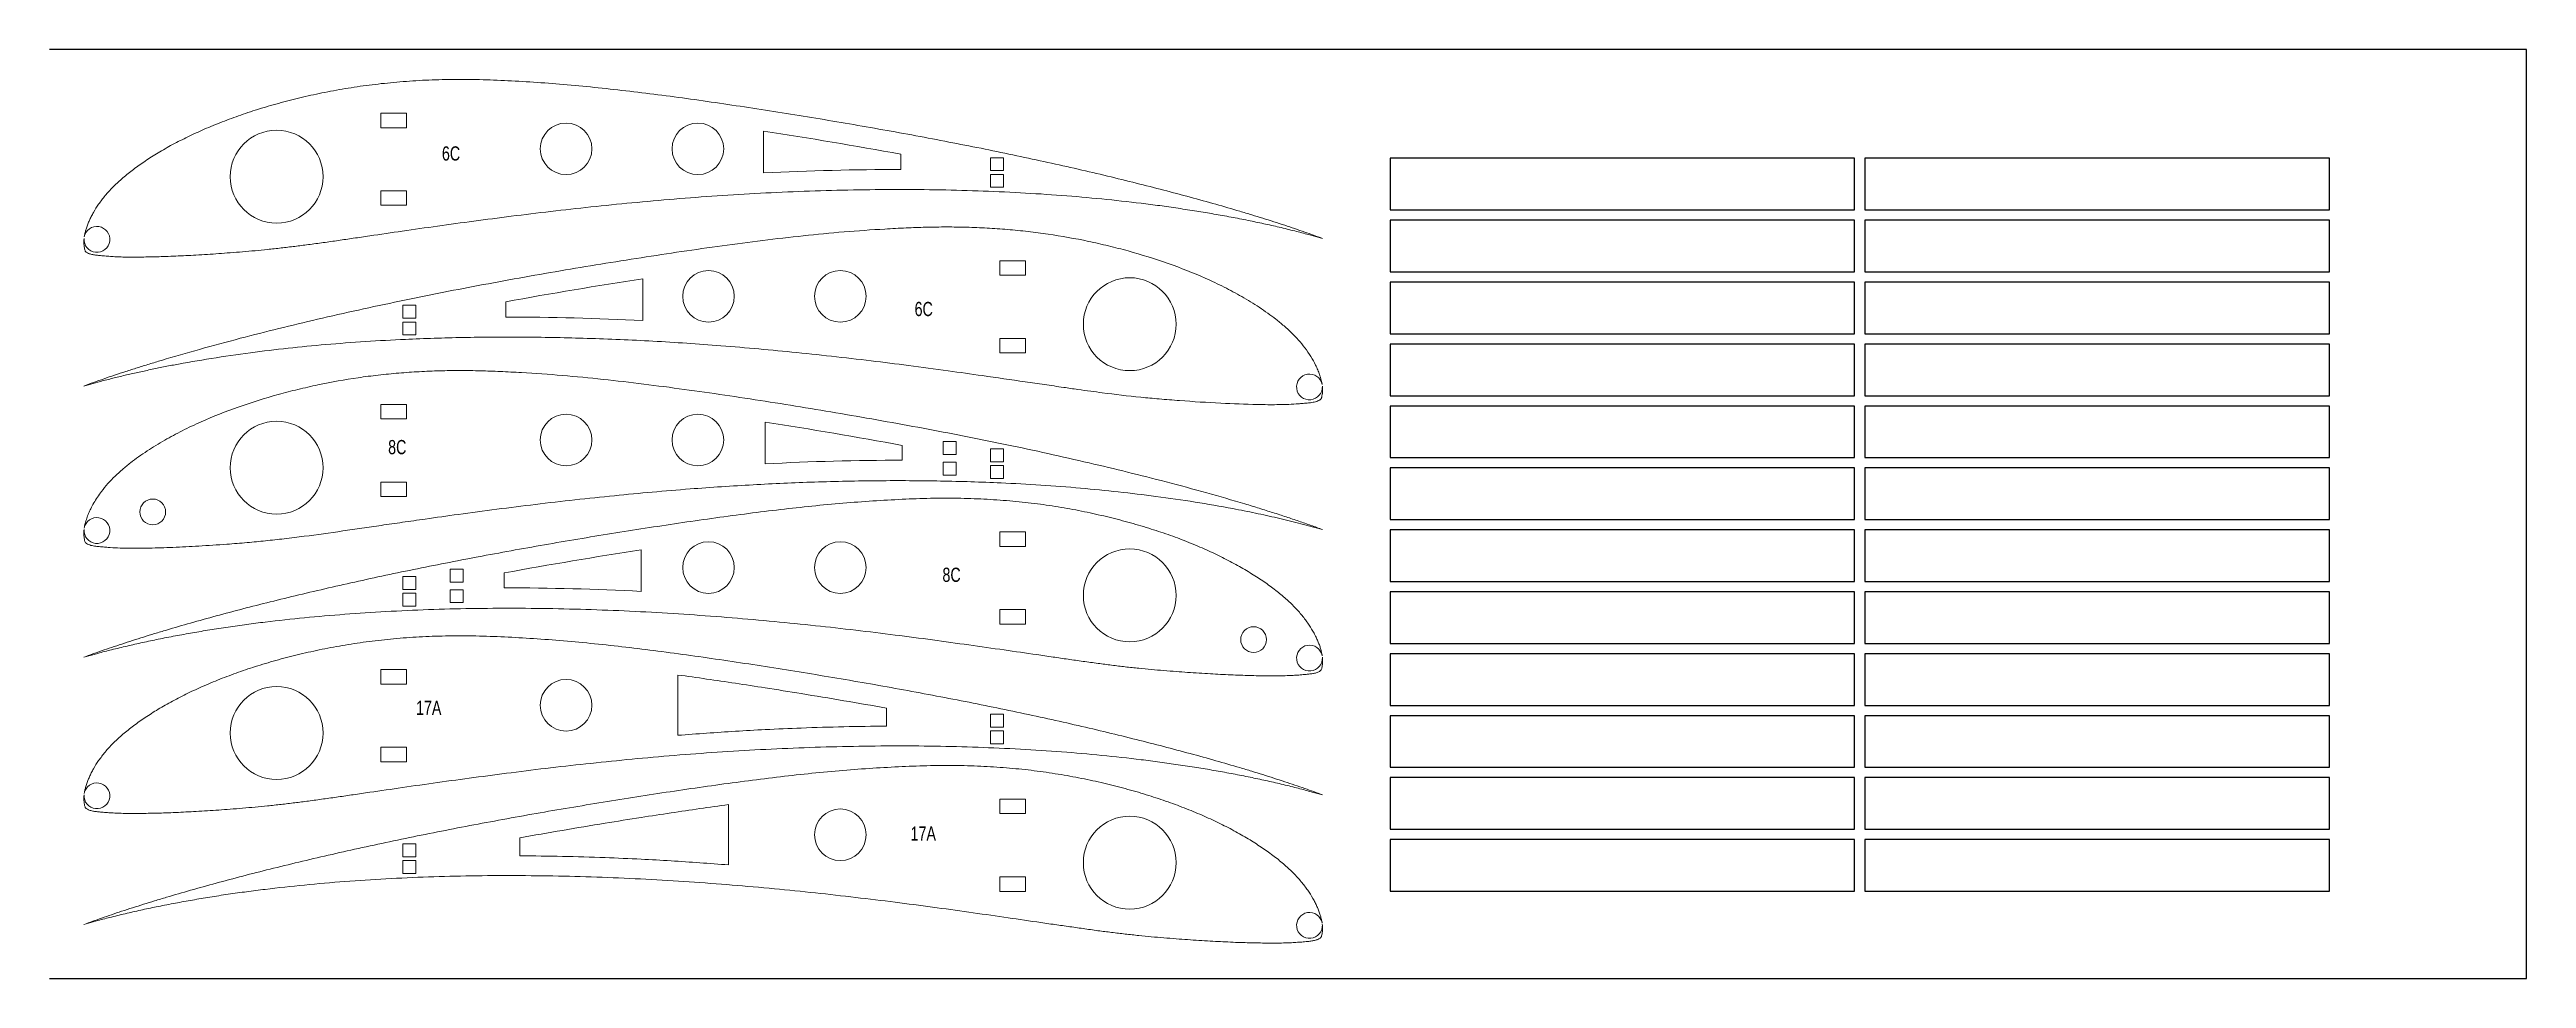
# Model space of a CAD drawing. Header units: inches. Extents: x 0 to 72, y -2.1 to 20.1.
# Drawn here: x 48 to 72, y 0 to 9 of the extents above; entities that cross this region are included whole.
import ezdxf

# ---------------------------------------------------------------- set-up
doc = ezdxf.new("R2010")
doc.units = ezdxf.units.IN
doc.header["$MEASUREMENT"] = 0
doc.styles.add('SLDTEXTSTYLE0', font='TXT', dxfattribs={"width": 0.75})

msp = doc.modelspace()

# ---------------------------------------------------------------- texts
at = {"color": 3, "linetype": 'Continuous', "lineweight": 0, "char_height": 0.1378, "attachment_point": 1, "style": 'SLDTEXTSTYLE0'}
for s, insert in [('6C', (51.802, 8.062)), ('6C', (56.382, 6.555)), ('8C', (51.281, 5.217)), ('8C', (56.652, 3.98)), ('17A', (51.551, 2.691)), ('17A', (56.343, 1.473))]:
    msp.add_mtext(s, dxfattribs=dict(at, insert=insert))

# ---------------------------------------------------------------- linework, layer by layer
for p, q in [((72, 9), (48, 9)), ((72, 0), (72, 9)), ((48, 0), (72, 0))]:
    msp.add_line(p, q)
at = {"color": 1, "linetype": 'Continuous', "lineweight": 15}
for p, q in [((51.209, 8.243), (51.209, 8.383)), ((51.209, 8.383), (51.459, 8.383)), ((51.459, 8.243), (51.209, 8.243)), ((51.459, 8.383), (51.459, 8.243)), ((54.919, 8.21), (54.919, 7.804)), ((56.247, 7.838), (56.247, 7.986)), ((57.119, 7.952), (57.244, 7.952)), ((57.119, 7.827), (57.119, 7.952)), ((57.244, 7.952), (57.244, 7.827)), ((57.244, 7.827), (57.119, 7.827)), ((57.119, 7.79), (57.244, 7.79)), ((57.119, 7.665), (57.119, 7.79)), ((57.244, 7.79), (57.244, 7.665)), ((51.209, 7.491), (51.209, 7.631)), ((51.209, 7.631), (51.459, 7.631)), ((51.459, 7.491), (51.209, 7.491)), ((51.459, 7.631), (51.459, 7.491)), ((57.244, 7.665), (57.119, 7.665)), ((60.335, 7.17), (60.2, 7.207)), ((53.748, 6.374), (53.748, 6.78)), ((57.458, 6.953), (57.208, 6.953)), ((57.208, 6.953), (57.208, 6.813)), ((57.208, 6.813), (57.458, 6.813)), ((57.458, 6.813), (57.458, 6.953)), ((51.549, 6.522), (51.424, 6.522)), ((51.424, 6.522), (51.424, 6.397)), ((51.549, 6.397), (51.549, 6.522)), ((52.42, 6.556), (52.42, 6.408)), ((51.424, 6.397), (51.549, 6.397)), ((51.549, 6.36), (51.424, 6.36)), ((51.424, 6.36), (51.424, 6.235)), ((51.549, 6.235), (51.549, 6.36)), ((51.424, 6.235), (51.549, 6.235)), ((57.458, 6.201), (57.208, 6.201)), ((57.208, 6.201), (57.208, 6.061)), ((57.208, 6.061), (57.458, 6.061)), ((57.458, 6.061), (57.458, 6.201)), ((48.332, 5.74), (48.467, 5.777)), ((51.459, 5.562), (51.209, 5.562)), ((51.209, 5.562), (51.209, 5.422)), ((51.459, 5.422), (51.459, 5.562)), ((51.209, 5.422), (51.459, 5.422)), ((54.934, 5.39), (54.934, 4.986)), ((56.262, 5.021), (56.262, 5.165)), ((56.784, 5.202), (56.659, 5.202)), ((56.659, 5.202), (56.659, 5.077)), ((56.659, 5.077), (56.784, 5.077)), ((56.784, 5.077), (56.784, 5.202)), ((57.119, 5.131), (57.244, 5.131)), ((57.119, 5.006), (57.119, 5.131)), ((57.244, 5.131), (57.244, 5.006)), ((51.459, 4.81), (51.209, 4.81)), ((51.209, 4.81), (51.209, 4.67)), ((51.459, 4.67), (51.459, 4.81)), ((56.784, 5.002), (56.659, 5.002)), ((56.659, 5.002), (56.659, 4.877)), ((56.659, 4.877), (56.784, 4.877)), ((56.784, 4.877), (56.784, 5.002)), ((57.244, 5.006), (57.119, 5.006)), ((57.119, 4.969), (57.244, 4.969)), ((57.119, 4.844), (57.119, 4.969)), ((57.244, 4.844), (57.119, 4.844)), ((57.244, 4.969), (57.244, 4.844)), ((51.209, 4.67), (51.459, 4.67)), ((57.208, 4.326), (57.458, 4.326)), ((57.208, 4.186), (57.208, 4.326)), ((57.458, 4.326), (57.458, 4.186)), ((60.2, 4.386), (60.335, 4.349)), ((53.733, 4.153), (53.733, 3.75)), ((57.458, 4.186), (57.208, 4.186)), ((51.549, 3.894), (51.424, 3.894)), ((51.424, 3.894), (51.424, 3.769)), ((51.549, 3.769), (51.549, 3.894)), ((51.883, 3.966), (52.008, 3.966)), ((51.883, 3.841), (51.883, 3.966)), ((52.008, 3.841), (51.883, 3.841)), ((52.008, 3.966), (52.008, 3.841)), ((52.405, 3.784), (52.405, 3.929)), ((51.424, 3.769), (51.549, 3.769)), ((51.549, 3.732), (51.424, 3.732)), ((51.424, 3.732), (51.424, 3.607)), ((51.424, 3.607), (51.549, 3.607)), ((51.549, 3.607), (51.549, 3.732)), ((51.883, 3.766), (52.008, 3.766)), ((51.883, 3.641), (51.883, 3.766)), ((52.008, 3.641), (51.883, 3.641)), ((52.008, 3.766), (52.008, 3.641)), ((57.208, 3.574), (57.458, 3.574)), ((57.208, 3.434), (57.208, 3.574)), ((57.458, 3.434), (57.208, 3.434)), ((57.458, 3.574), (57.458, 3.434)), ((48.467, 3.15), (48.332, 3.112)), ((51.21, 2.992), (51.46, 2.992)), ((51.21, 2.852), (51.21, 2.992)), ((51.46, 2.992), (51.46, 2.852)), ((54.088, 2.94), (54.088, 2.356)), ((51.46, 2.852), (51.21, 2.852)), ((56.11, 2.444), (56.11, 2.619)), ((57.119, 2.561), (57.244, 2.561)), ((57.119, 2.436), (57.119, 2.561)), ((57.244, 2.436), (57.119, 2.436)), ((57.244, 2.561), (57.244, 2.436)), ((51.21, 2.24), (51.46, 2.24)), ((51.21, 2.1), (51.21, 2.24)), ((51.46, 2.24), (51.46, 2.1)), ((57.119, 2.399), (57.244, 2.399)), ((57.119, 2.274), (57.119, 2.399)), ((57.244, 2.274), (57.119, 2.274)), ((57.244, 2.399), (57.244, 2.274)), ((51.46, 2.1), (51.21, 2.1)), ((54.579, 1.684), (54.579, 1.1)), ((57.207, 1.737), (57.207, 1.597)), ((57.457, 1.737), (57.207, 1.737)), ((57.457, 1.597), (57.457, 1.737)), ((60.335, 1.779), (60.2, 1.816)), ((57.207, 1.597), (57.457, 1.597)), ((51.548, 1.305), (51.423, 1.305)), ((51.423, 1.305), (51.423, 1.18)), ((51.548, 1.18), (51.548, 1.305)), ((52.557, 1.188), (52.557, 1.363)), ((51.423, 1.18), (51.548, 1.18)), ((51.548, 1.143), (51.423, 1.143)), ((51.423, 1.143), (51.423, 1.018)), ((51.423, 1.018), (51.548, 1.018)), ((51.548, 1.018), (51.548, 1.143)), ((57.207, 0.984), (57.207, 0.844)), ((57.457, 0.984), (57.207, 0.984)), ((57.457, 0.844), (57.457, 0.984)), ((57.207, 0.844), (57.457, 0.844)), ((48.332, 0.523), (48.467, 0.561))]:
    msp.add_line(p, q, dxfattribs=at)
at = {"color": 1}
for points in [[(60.99, 7.446), (65.49, 7.446), (65.49, 7.946), (60.99, 7.946)], [(65.59, 7.446), (70.09, 7.446), (70.09, 7.946), (65.59, 7.946)], [(60.99, 6.846), (65.49, 6.846), (65.49, 7.346), (60.99, 7.346)], [(65.59, 6.846), (70.09, 6.846), (70.09, 7.346), (65.59, 7.346)], [(60.99, 6.246), (65.49, 6.246), (65.49, 6.746), (60.99, 6.746)], [(65.59, 6.246), (70.09, 6.246), (70.09, 6.746), (65.59, 6.746)], [(60.99, 5.646), (65.49, 5.646), (65.49, 6.146), (60.99, 6.146)], [(65.59, 5.646), (70.09, 5.646), (70.09, 6.146), (65.59, 6.146)], [(60.99, 5.046), (65.49, 5.046), (65.49, 5.546), (60.99, 5.546)], [(65.59, 5.046), (70.09, 5.046), (70.09, 5.546), (65.59, 5.546)], [(60.99, 4.446), (65.49, 4.446), (65.49, 4.946), (60.99, 4.946)], [(65.59, 4.446), (70.09, 4.446), (70.09, 4.946), (65.59, 4.946)], [(60.99, 3.846), (65.49, 3.846), (65.49, 4.346), (60.99, 4.346)], [(65.59, 3.846), (70.09, 3.846), (70.09, 4.346), (65.59, 4.346)], [(60.99, 3.246), (65.49, 3.246), (65.49, 3.746), (60.99, 3.746)], [(65.59, 3.246), (70.09, 3.246), (70.09, 3.746), (65.59, 3.746)], [(60.99, 2.646), (65.49, 2.646), (65.49, 3.146), (60.99, 3.146)], [(65.59, 2.646), (70.09, 2.646), (70.09, 3.146), (65.59, 3.146)], [(60.99, 2.046), (65.49, 2.046), (65.49, 2.546), (60.99, 2.546)], [(65.59, 2.046), (70.09, 2.046), (70.09, 2.546), (65.59, 2.546)], [(60.99, 1.446), (65.49, 1.446), (65.49, 1.946), (60.99, 1.946)], [(65.59, 1.446), (70.09, 1.446), (70.09, 1.946), (65.59, 1.946)], [(60.99, 0.846), (65.49, 0.846), (65.49, 1.346), (60.99, 1.346)], [(65.59, 0.846), (70.09, 0.846), (70.09, 1.346), (65.59, 1.346)]]:
    msp.add_lwpolyline(points, close=True, dxfattribs=at)
at = {"color": 1, "linetype": 'Continuous', "lineweight": 15}
for centre, radius in [((50.2, 7.768), 0.45), ((53.005, 8.038), 0.25), ((54.282, 8.038), 0.25), ((54.385, 6.609), 0.25), ((55.662, 6.609), 0.25), ((58.467, 6.339), 0.45), ((50.2, 4.948), 0.45), ((53.005, 5.217), 0.25), ((54.282, 5.217), 0.25), ((49, 4.52), 0.125), ((54.385, 3.981), 0.25), ((55.662, 3.981), 0.25), ((58.467, 3.711), 0.45), ((59.667, 3.283), 0.125), ((53.005, 2.647), 0.25), ((50.2, 2.378), 0.45), ((55.662, 1.392), 0.25), ((58.467, 1.122), 0.45)]:
    msp.add_circle(centre, radius, dxfattribs=at)
for centre, start, end in [((48.459, 7.161), 176.0219, 169.264), ((60.208, 5.731), 10.736, 3.9781), ((48.459, 4.34), 176.0219, 169.264), ((60.208, 3.104), 10.736, 3.9781), ((48.459, 1.77), 176.0219, 169.264), ((60.208, 0.514), 10.736, 3.9781)]:
    msp.add_arc(centre, 0.125, start, end, dxfattribs=at)
for points, knots in [([(48.336, 7.184), (48.337, 7.191), (48.34, 7.208), (48.347, 7.236), (48.358, 7.271), (48.371, 7.308), (48.386, 7.345), (48.405, 7.383), (48.433, 7.436), (48.477, 7.505), (48.539, 7.587), (48.613, 7.668), (48.7, 7.75), (48.801, 7.831), (48.914, 7.912), (49.038, 7.992), (49.175, 8.071), (49.323, 8.147), (49.482, 8.221), (49.651, 8.292), (49.831, 8.359), (50.02, 8.422), (50.219, 8.48), (50.426, 8.534), (50.642, 8.581), (50.866, 8.623), (51.097, 8.657), (51.337, 8.683), (51.583, 8.702), (51.838, 8.711), (52.102, 8.711), (52.374, 8.702), (52.656, 8.687), (52.946, 8.666), (53.243, 8.638), (53.547, 8.605), (53.858, 8.568), (54.173, 8.526), (54.493, 8.48), (54.815, 8.432), (55.14, 8.381), (55.466, 8.328), (55.791, 8.273), (56.114, 8.216), (56.435, 8.158), (56.751, 8.097), (57.063, 8.036), (57.37, 7.972), (57.67, 7.907), (57.964, 7.842), (58.249, 7.775), (58.526, 7.707), (58.793, 7.639), (59.05, 7.571), (59.296, 7.503), (59.495, 7.445), (59.646, 7.399), (59.756, 7.366), (59.862, 7.332), (59.966, 7.298), (60.066, 7.265), (60.188, 7.223), (60.277, 7.191), (60.335, 7.17)], [0, 0, 0, 0, 0.0007404, 0.0021039, 0.0035004, 0.0051408, 0.006774, 0.0084046, 0.0102652, 0.0140057, 0.018195, 0.0226148, 0.0272914, 0.0325614, 0.0381443, 0.0440172, 0.050437, 0.0571258, 0.06408, 0.0715389, 0.0792372, 0.087177, 0.0955782, 0.1041916, 0.1130159, 0.1222199, 0.1316116, 0.1411979, 0.1511899, 0.1614192, 0.1718938, 0.1829524, 0.1942972, 0.2059045, 0.2179777, 0.2302677, 0.2427684, 0.2556156, 0.2685954, 0.2817006, 0.2949429, 0.3082, 0.3214639, 0.3346425, 0.3477378, 0.3607454, 0.3734941, 0.3860782, 0.3984952, 0.4105066, 0.4222819, 0.4338175, 0.444807, 0.4554924, 0.4658702, 0.4755783, 0.4804321, 0.4849241, 0.489414, 0.4939044, 0.4980101, 0.502113, 0.5094793, 0.5094793, 0.5094793, 0.5094793]), ([(60.2, 7.207), (60.155, 7.219), (60.061, 7.244), (59.915, 7.279), (59.765, 7.313), (59.609, 7.346), (59.448, 7.377), (59.282, 7.407), (59.111, 7.435), (58.936, 7.462), (58.757, 7.488), (58.511, 7.519), (58.194, 7.554), (57.804, 7.588), (57.404, 7.614), (56.995, 7.632), (56.579, 7.643), (56.159, 7.645), (55.736, 7.64), (55.312, 7.628), (54.889, 7.609), (54.47, 7.584), (54.055, 7.552), (53.647, 7.516), (53.248, 7.476), (52.858, 7.432), (52.48, 7.386), (52.115, 7.338), (51.763, 7.29), (51.426, 7.242), (51.155, 7.202), (50.948, 7.172), (50.798, 7.15), (50.653, 7.129), (50.512, 7.11), (50.376, 7.093), (50.244, 7.077), (50.116, 7.063), (49.992, 7.051), (49.871, 7.04), (49.753, 7.031), (49.64, 7.023), (49.53, 7.015), (49.423, 7.009), (49.321, 7.003), (49.223, 6.999), (49.13, 6.995), (49.04, 6.992), (48.956, 6.991), (48.875, 6.989), (48.8, 6.989), (48.729, 6.989), (48.664, 6.991), (48.604, 6.995), (48.548, 6.999), (48.498, 7.003), (48.455, 7.007), (48.419, 7.012), (48.39, 7.02), (48.369, 7.028), (48.357, 7.036), (48.348, 7.043), (48.343, 7.054), (48.339, 7.069), (48.335, 7.09), (48.332, 7.124), (48.333, 7.152), (48.334, 7.17)], [0.510071, 0.510071, 0.510071, 0.510071, 0.5156373, 0.5218485, 0.5280568, 0.5342661, 0.541045, 0.5478208, 0.5545977, 0.5618734, 0.5691464, 0.5764208, 0.5918014, 0.6075173, 0.6235654, 0.640116, 0.6568355, 0.6737172, 0.6907639, 0.7078087, 0.7248475, 0.7417155, 0.7584236, 0.774967, 0.7910316, 0.8067905, 0.8222382, 0.8369352, 0.8512011, 0.8650301, 0.8778859, 0.8843128, 0.8902083, 0.8960947, 0.9019772, 0.9073176, 0.9126524, 0.9179873, 0.9228543, 0.9277246, 0.9326016, 0.9370345, 0.9414657, 0.9458987, 0.9498417, 0.9537822, 0.9577224, 0.9611349, 0.9645471, 0.9679602, 0.9708031, 0.9736291, 0.9764474, 0.978675, 0.980921, 0.9831701, 0.984726, 0.9861587, 0.9875574, 0.988267, 0.9888738, 0.9892799, 0.9896815, 0.9903179, 0.9911323, 0.992264, 0.9944335, 0.9944335, 0.9944335, 0.9944335]), ([(60.331, 5.755), (60.33, 5.758), (60.329, 5.766), (60.327, 5.777), (60.324, 5.788), (60.321, 5.8), (60.318, 5.812), (60.314, 5.825), (60.31, 5.838), (60.302, 5.862), (60.289, 5.897), (60.262, 5.956), (60.222, 6.028), (60.165, 6.109), (60.102, 6.187), (60.034, 6.258), (59.96, 6.325), (59.884, 6.387), (59.803, 6.447), (59.722, 6.502), (59.638, 6.556), (59.525, 6.623), (59.379, 6.701), (59.144, 6.812), (58.835, 6.934), (58.519, 7.032), (58.26, 7.099), (58.002, 7.157), (57.742, 7.204), (57.48, 7.238), (57.283, 7.257), (57.084, 7.271), (56.888, 7.279), (56.69, 7.282), (56.494, 7.279), (56.295, 7.272), (56.031, 7.258), (55.698, 7.235), (55.172, 7.184), (54.517, 7.101), (53.863, 7.005), (53.341, 6.921), (52.814, 6.834), (52.164, 6.717), (51.378, 6.562), (50.61, 6.393), (49.964, 6.234), (49.461, 6.099), (49.167, 6.014), (48.967, 5.953), (48.851, 5.917), (48.74, 5.881), (48.632, 5.846), (48.529, 5.81), (48.429, 5.775), (48.364, 5.752), (48.332, 5.74)], [0, 0, 0, 0, 0.000868, 0.001766, 0.002694, 0.003654, 0.004645, 0.005669, 0.006725, 0.007814, 0.011686, 0.015626, 0.023148, 0.03125, 0.038946, 0.046875, 0.054416, 0.062502, 0.070119, 0.078128, 0.085857, 0.093754, 0.108991, 0.125004, 0.155342, 0.187494, 0.20302, 0.218745, 0.249992, 0.265429, 0.281243, 0.296878, 0.312494, 0.327769, 0.343745, 0.358689, 0.374996, 0.406247, 0.437497, 0.499996, 0.562496, 0.593777, 0.624998, 0.688914, 0.749999, 0.814386, 0.874998, 0.907294, 0.937499, 0.947329, 0.956857, 0.966085, 0.975012, 0.98364, 0.991969, 1, 1, 1, 1]), ([(48.467, 5.777), (48.487, 5.783), (48.525, 5.793), (48.583, 5.808), (48.642, 5.822), (48.702, 5.837), (48.762, 5.851), (48.823, 5.865), (48.885, 5.879), (48.947, 5.892), (49.01, 5.905), (49.073, 5.918), (49.138, 5.931), (49.302, 5.963), (49.571, 6.009), (50.062, 6.081), (50.689, 6.148), (51.376, 6.192), (52.011, 6.213), (52.585, 6.216), (53.186, 6.205), (53.812, 6.179), (54.487, 6.134), (55.205, 6.07), (55.826, 6.002), (56.33, 5.938), (56.69, 5.89), (57.067, 5.837), (57.378, 5.792), (57.64, 5.754), (57.81, 5.729), (57.959, 5.707), (58.084, 5.69), (58.287, 5.663), (58.508, 5.637), (58.758, 5.614), (59.017, 5.593), (59.333, 5.573), (59.618, 5.562), (59.799, 5.559), (59.893, 5.559), (59.985, 5.561), (60.062, 5.565), (60.124, 5.57), (60.165, 5.573), (60.197, 5.576), (60.221, 5.578), (60.243, 5.582), (60.267, 5.587), (60.289, 5.594), (60.305, 5.602), (60.314, 5.609), (60.32, 5.614), (60.324, 5.623), (60.327, 5.634), (60.33, 5.649), (60.333, 5.669), (60.335, 5.693), (60.335, 5.717), (60.333, 5.732), (60.333, 5.74)], [0, 0, 0, 0, 0.00494, 0.009928, 0.014964, 0.020049, 0.025183, 0.030365, 0.035597, 0.040878, 0.046209, 0.05159, 0.05702, 0.062501, 0.093152, 0.125, 0.185852, 0.249994, 0.296299, 0.343908, 0.392851, 0.445619, 0.499994, 0.561036, 0.624993, 0.655266, 0.687493, 0.715293, 0.749994, 0.765619, 0.781244, 0.792731, 0.803148, 0.812495, 0.843744, 0.858601, 0.874994, 0.908222, 0.937493, 0.945952, 0.953118, 0.96093, 0.968743, 0.972299, 0.976555, 0.978838, 0.980462, 0.982543, 0.984369, 0.986526, 0.988275, 0.988809, 0.989255, 0.990229, 0.991113, 0.992183, 0.994088, 0.99609, 0.998045, 1, 1, 1, 1]), ([(60.335, 4.349), (60.316, 4.356), (60.279, 4.369), (60.222, 4.39), (60.164, 4.41), (60.105, 4.431), (60.044, 4.451), (59.982, 4.472), (59.919, 4.493), (59.854, 4.514), (59.788, 4.534), (59.721, 4.556), (59.652, 4.577), (59.483, 4.628), (59.206, 4.708), (58.703, 4.843), (58.058, 5.002), (57.289, 5.171), (56.503, 5.326), (55.853, 5.442), (55.326, 5.53), (54.804, 5.614), (54.15, 5.71), (53.495, 5.793), (52.969, 5.844), (52.636, 5.867), (52.372, 5.881), (52.173, 5.888), (51.978, 5.891), (51.779, 5.888), (51.583, 5.88), (51.384, 5.866), (51.187, 5.847), (50.925, 5.813), (50.665, 5.766), (50.407, 5.708), (50.148, 5.641), (49.832, 5.543), (49.523, 5.421), (49.288, 5.31), (49.142, 5.231), (49.03, 5.165), (48.945, 5.111), (48.864, 5.056), (48.783, 4.996), (48.707, 4.934), (48.633, 4.867), (48.565, 4.796), (48.509, 4.727), (48.464, 4.664), (48.429, 4.608), (48.4, 4.555), (48.378, 4.506), (48.363, 4.466), (48.353, 4.434), (48.346, 4.409), (48.34, 4.386), (48.338, 4.371), (48.336, 4.364)], [0, 0, 0, 0, 0.004648, 0.009398, 0.014249, 0.019202, 0.024256, 0.029413, 0.034672, 0.040033, 0.045496, 0.051062, 0.05673, 0.062501, 0.092704, 0.125002, 0.185612, 0.250001, 0.311084, 0.375001, 0.406221, 0.437502, 0.500003, 0.562502, 0.593752, 0.625002, 0.641308, 0.656253, 0.672228, 0.687504, 0.703118, 0.718755, 0.734568, 0.750006, 0.781253, 0.796977, 0.812504, 0.844654, 0.874994, 0.891005, 0.906243, 0.914139, 0.921869, 0.929877, 0.937496, 0.94558, 0.953122, 0.961049, 0.968748, 0.974216, 0.979418, 0.984375, 0.988313, 0.992187, 0.994331, 0.996346, 0.998234, 1, 1, 1, 1]), ([(48.334, 4.349), (48.334, 4.345), (48.333, 4.337), (48.333, 4.325), (48.332, 4.314), (48.333, 4.298), (48.334, 4.278), (48.337, 4.258), (48.34, 4.243), (48.343, 4.232), (48.348, 4.223), (48.353, 4.218), (48.362, 4.211), (48.378, 4.203), (48.4, 4.196), (48.424, 4.191), (48.446, 4.187), (48.47, 4.185), (48.502, 4.182), (48.543, 4.178), (48.606, 4.174), (48.683, 4.169), (48.774, 4.168), (48.868, 4.168), (49.008, 4.17), (49.202, 4.176), (49.453, 4.189), (49.693, 4.205), (49.909, 4.222), (50.094, 4.24), (50.278, 4.26), (50.528, 4.291), (50.779, 4.326), (51.027, 4.363), (51.22, 4.391), (51.424, 4.42), (51.673, 4.456), (52.102, 4.516), (52.713, 4.596), (53.462, 4.679), (54.165, 4.742), (54.811, 4.785), (55.42, 4.812), (56.025, 4.825), (56.628, 4.822), (57.282, 4.802), (57.978, 4.757), (58.605, 4.689), (59.096, 4.618), (59.381, 4.569), (59.575, 4.531), (59.684, 4.509), (59.791, 4.486), (59.896, 4.462), (59.999, 4.438), (60.1, 4.413), (60.167, 4.395), (60.2, 4.386)], [0, 0, 0, 0, 0.000978, 0.001955, 0.002932, 0.003911, 0.00591, 0.007818, 0.008885, 0.009771, 0.010746, 0.01119, 0.011726, 0.013473, 0.015631, 0.017456, 0.019539, 0.021161, 0.023445, 0.0277, 0.031258, 0.03907, 0.046883, 0.054046, 0.062508, 0.081582, 0.102413, 0.125007, 0.141398, 0.156257, 0.171317, 0.187508, 0.218758, 0.234383, 0.250008, 0.267196, 0.285722, 0.312508, 0.375008, 0.438963, 0.500007, 0.55074, 0.600007, 0.651446, 0.701434, 0.750006, 0.814147, 0.875, 0.906847, 0.937499, 0.946864, 0.956081, 0.965153, 0.974079, 0.982862, 0.991502, 1, 1, 1, 1]), ([(48.332, 3.112), (48.39, 3.134), (48.479, 3.166), (48.602, 3.207), (48.702, 3.241), (48.805, 3.274), (48.911, 3.308), (49.021, 3.342), (49.173, 3.388), (49.371, 3.445), (49.617, 3.514), (49.874, 3.582), (50.142, 3.65), (50.418, 3.717), (50.704, 3.784), (50.997, 3.85), (51.297, 3.915), (51.604, 3.978), (51.916, 4.04), (52.233, 4.1), (52.553, 4.159), (52.876, 4.216), (53.201, 4.271), (53.527, 4.324), (53.852, 4.374), (54.174, 4.423), (54.494, 4.468), (54.81, 4.51), (55.12, 4.548), (55.424, 4.581), (55.721, 4.608), (56.011, 4.629), (56.293, 4.645), (56.566, 4.654), (56.829, 4.654), (57.084, 4.644), (57.331, 4.626), (57.57, 4.6), (57.801, 4.566), (58.025, 4.524), (58.241, 4.476), (58.448, 4.423), (58.647, 4.364), (58.837, 4.302), (59.016, 4.235), (59.186, 4.164), (59.344, 4.09), (59.492, 4.013), (59.629, 3.935), (59.754, 3.854), (59.866, 3.773), (59.967, 3.692), (60.054, 3.611), (60.128, 3.529), (60.19, 3.447), (60.234, 3.379), (60.263, 3.326), (60.281, 3.288), (60.297, 3.25), (60.31, 3.214), (60.32, 3.179), (60.327, 3.15), (60.33, 3.133), (60.331, 3.127)], [0, 0, 0, 0, 0.0073664, 0.0114692, 0.0155749, 0.0200654, 0.0245552, 0.0290473, 0.0339011, 0.0436091, 0.0539869, 0.0646724, 0.0756619, 0.0871974, 0.0989727, 0.1109842, 0.1234012, 0.1359852, 0.1487339, 0.1617415, 0.1748368, 0.1880154, 0.2012793, 0.2145364, 0.2277787, 0.2408839, 0.2538637, 0.2667109, 0.2792117, 0.2915017, 0.3035749, 0.3151822, 0.326527, 0.3375856, 0.3480601, 0.3582895, 0.3682814, 0.3778678, 0.3872594, 0.3964634, 0.4052877, 0.4139011, 0.4223024, 0.4302421, 0.4379405, 0.4453993, 0.4523535, 0.4590423, 0.4654621, 0.4713351, 0.4769179, 0.482188, 0.4868646, 0.4912844, 0.4954736, 0.4992141, 0.5010747, 0.5027053, 0.5043385, 0.505979, 0.5073754, 0.508739, 0.5094793, 0.5094793, 0.5094793, 0.5094793]), ([(60.333, 3.112), (60.335, 3.094), (60.335, 3.067), (60.332, 3.033), (60.329, 3.012), (60.325, 2.997), (60.319, 2.986), (60.31, 2.978), (60.298, 2.971), (60.277, 2.962), (60.248, 2.955), (60.212, 2.95), (60.169, 2.946), (60.119, 2.941), (60.063, 2.937), (60.003, 2.934), (59.938, 2.932), (59.867, 2.931), (59.792, 2.932), (59.712, 2.933), (59.627, 2.935), (59.537, 2.938), (59.444, 2.941), (59.346, 2.946), (59.244, 2.952), (59.138, 2.958), (59.027, 2.965), (58.914, 2.974), (58.796, 2.983), (58.676, 2.993), (58.551, 3.005), (58.423, 3.019), (58.291, 3.035), (58.155, 3.053), (58.014, 3.072), (57.869, 3.093), (57.719, 3.115), (57.513, 3.145), (57.241, 3.184), (56.904, 3.232), (56.552, 3.281), (56.187, 3.329), (55.809, 3.375), (55.419, 3.419), (55.02, 3.459), (54.612, 3.495), (54.197, 3.526), (53.778, 3.552), (53.356, 3.571), (52.931, 3.583), (52.508, 3.588), (52.088, 3.585), (51.672, 3.575), (51.263, 3.556), (50.863, 3.53), (50.473, 3.496), (50.157, 3.462), (49.91, 3.43), (49.731, 3.405), (49.556, 3.378), (49.385, 3.349), (49.219, 3.319), (49.058, 3.288), (48.902, 3.255), (48.752, 3.221), (48.607, 3.186), (48.512, 3.162), (48.467, 3.15)], [0.510071, 0.510071, 0.510071, 0.510071, 0.5122404, 0.5133722, 0.5141865, 0.5148229, 0.5152246, 0.5156306, 0.5162374, 0.516947, 0.5183458, 0.5197784, 0.5213344, 0.5235834, 0.5258295, 0.5280571, 0.5308753, 0.5337014, 0.5365442, 0.5399573, 0.5433696, 0.5467821, 0.5507223, 0.5546627, 0.5586058, 0.5630388, 0.56747, 0.5719029, 0.5767798, 0.5816502, 0.5865171, 0.5918521, 0.5971869, 0.6025272, 0.6084097, 0.6142962, 0.6201916, 0.6266185, 0.6394743, 0.6533033, 0.6675693, 0.6822662, 0.6977139, 0.7134728, 0.7295374, 0.7460808, 0.7627889, 0.779657, 0.7966958, 0.8137406, 0.8307872, 0.847669, 0.8643884, 0.8809391, 0.8969871, 0.912703, 0.9280836, 0.9353581, 0.9426311, 0.9499068, 0.9566837, 0.9634594, 0.9702384, 0.9764477, 0.9826559, 0.9888672, 0.9944335, 0.9944335, 0.9944335, 0.9944335]), ([(48.337, 1.794), (48.338, 1.8), (48.341, 1.817), (48.347, 1.845), (48.358, 1.88), (48.371, 1.917), (48.387, 1.954), (48.405, 1.993), (48.433, 2.046), (48.477, 2.114), (48.539, 2.196), (48.613, 2.278), (48.701, 2.359), (48.801, 2.44), (48.914, 2.521), (49.039, 2.601), (49.175, 2.68), (49.323, 2.756), (49.482, 2.83), (49.651, 2.901), (49.831, 2.968), (50.02, 3.031), (50.219, 3.09), (50.427, 3.143), (50.643, 3.191), (50.866, 3.232), (51.098, 3.266), (51.337, 3.293), (51.584, 3.311), (51.838, 3.32), (52.102, 3.32), (52.375, 3.311), (52.656, 3.296), (52.946, 3.275), (53.244, 3.247), (53.548, 3.215), (53.858, 3.177), (54.173, 3.135), (54.493, 3.089), (54.816, 3.041), (55.14, 2.99), (55.466, 2.937), (55.791, 2.882), (56.114, 2.826), (56.435, 2.767), (56.752, 2.707), (57.064, 2.645), (57.37, 2.581), (57.671, 2.517), (57.964, 2.451), (58.249, 2.384), (58.526, 2.316), (58.793, 2.248), (59.05, 2.18), (59.296, 2.112), (59.495, 2.054), (59.646, 2.009), (59.756, 1.975), (59.863, 1.941), (59.966, 1.907), (60.066, 1.874), (60.188, 1.832), (60.278, 1.8), (60.335, 1.779)], [0, 0, 0, 0, 0.0007404, 0.0021039, 0.0035004, 0.0051408, 0.006774, 0.0084046, 0.0102652, 0.0140057, 0.018195, 0.0226148, 0.0272914, 0.0325614, 0.0381443, 0.0440172, 0.050437, 0.0571258, 0.06408, 0.0715389, 0.0792372, 0.087177, 0.0955782, 0.1041916, 0.1130159, 0.1222199, 0.1316116, 0.1411979, 0.1511899, 0.1614192, 0.1718938, 0.1829524, 0.1942972, 0.2059045, 0.2179777, 0.2302677, 0.2427684, 0.2556156, 0.2685954, 0.2817006, 0.2949429, 0.3082, 0.3214639, 0.3346425, 0.3477378, 0.3607454, 0.3734941, 0.3860782, 0.3984952, 0.4105066, 0.4222819, 0.4338175, 0.444807, 0.4554924, 0.4658702, 0.4755783, 0.4804321, 0.4849241, 0.489414, 0.4939044, 0.4980101, 0.502113, 0.5094793, 0.5094793, 0.5094793, 0.5094793]), ([(56.11, 2.619), (55.835, 2.668), (55.443, 2.735), (54.955, 2.813), (54.556, 2.874), (54.274, 2.915), (54.088, 2.94)], [0, 0, 0, 0, 0.409435, 0.582263, 0.725075, 1, 1, 1, 1]), ([(54.088, 2.356), (54.274, 2.37), (54.556, 2.39), (54.954, 2.413), (55.443, 2.434), (55.835, 2.443), (56.11, 2.444)], [0, 0, 0, 0, 0.275941, 0.41894, 0.591724, 1, 1, 1, 1]), ([(60.2, 1.816), (60.155, 1.828), (60.061, 1.853), (59.916, 1.888), (59.765, 1.922), (59.609, 1.955), (59.448, 1.986), (59.282, 2.016), (59.111, 2.045), (58.937, 2.071), (58.757, 2.097), (58.511, 2.128), (58.194, 2.163), (57.804, 2.197), (57.404, 2.223), (56.995, 2.241), (56.579, 2.252), (56.159, 2.254), (55.736, 2.249), (55.312, 2.237), (54.889, 2.218), (54.47, 2.193), (54.055, 2.162), (53.648, 2.126), (53.248, 2.085), (52.858, 2.042), (52.48, 1.995), (52.115, 1.947), (51.763, 1.899), (51.427, 1.851), (51.155, 1.811), (50.948, 1.781), (50.798, 1.759), (50.653, 1.739), (50.513, 1.719), (50.376, 1.702), (50.244, 1.686), (50.116, 1.672), (49.992, 1.66), (49.871, 1.65), (49.754, 1.64), (49.64, 1.632), (49.53, 1.625), (49.424, 1.618), (49.322, 1.613), (49.224, 1.608), (49.13, 1.604), (49.041, 1.602), (48.956, 1.6), (48.876, 1.599), (48.8, 1.598), (48.73, 1.599), (48.664, 1.601), (48.604, 1.604), (48.548, 1.608), (48.498, 1.612), (48.455, 1.616), (48.419, 1.621), (48.39, 1.629), (48.37, 1.638), (48.357, 1.645), (48.348, 1.653), (48.343, 1.664), (48.339, 1.678), (48.335, 1.7), (48.332, 1.734), (48.333, 1.761), (48.335, 1.779)], [0.510071, 0.510071, 0.510071, 0.510071, 0.5156373, 0.5218485, 0.5280568, 0.5342661, 0.541045, 0.5478208, 0.5545977, 0.5618734, 0.5691464, 0.5764208, 0.5918014, 0.6075173, 0.6235654, 0.640116, 0.6568355, 0.6737172, 0.6907639, 0.7078087, 0.7248475, 0.7417155, 0.7584236, 0.774967, 0.7910316, 0.8067905, 0.8222382, 0.8369352, 0.8512011, 0.8650301, 0.8778859, 0.8843128, 0.8902083, 0.8960947, 0.9019772, 0.9073176, 0.9126524, 0.9179873, 0.9228543, 0.9277246, 0.9326016, 0.9370345, 0.9414657, 0.9458987, 0.9498417, 0.9537822, 0.9577224, 0.9611349, 0.9645471, 0.9679602, 0.9708031, 0.9736291, 0.9764474, 0.978675, 0.980921, 0.9831701, 0.984726, 0.9861587, 0.9875574, 0.988267, 0.9888738, 0.9892799, 0.9896815, 0.9903179, 0.9911323, 0.992264, 0.9944335, 0.9944335, 0.9944335, 0.9944335]), ([(60.331, 0.538), (60.33, 0.544), (60.327, 0.561), (60.32, 0.589), (60.309, 0.624), (60.296, 0.661), (60.281, 0.698), (60.262, 0.737), (60.234, 0.79), (60.19, 0.858), (60.128, 0.94), (60.054, 1.022), (59.967, 1.103), (59.866, 1.184), (59.753, 1.265), (59.629, 1.345), (59.492, 1.424), (59.344, 1.501), (59.185, 1.575), (59.016, 1.645), (58.836, 1.712), (58.647, 1.775), (58.448, 1.834), (58.241, 1.887), (58.025, 1.935), (57.801, 1.976), (57.569, 2.011), (57.33, 2.037), (57.084, 2.055), (56.829, 2.064), (56.565, 2.064), (56.293, 2.055), (56.011, 2.04), (55.721, 2.019), (55.424, 1.992), (55.119, 1.959), (54.809, 1.921), (54.494, 1.879), (54.174, 1.834), (53.851, 1.785), (53.527, 1.734), (53.201, 1.681), (52.876, 1.627), (52.553, 1.57), (52.232, 1.511), (51.916, 1.451), (51.603, 1.389), (51.297, 1.325), (50.996, 1.261), (50.703, 1.195), (50.418, 1.128), (50.141, 1.061), (49.874, 0.993), (49.617, 0.924), (49.371, 0.856), (49.172, 0.798), (49.021, 0.753), (48.911, 0.719), (48.805, 0.685), (48.701, 0.652), (48.601, 0.618), (48.479, 0.576), (48.389, 0.544), (48.332, 0.523)], [0, 0, 0, 0, 0.0007404, 0.0021039, 0.0035004, 0.0051408, 0.006774, 0.0084046, 0.0102652, 0.0140057, 0.018195, 0.0226148, 0.0272914, 0.0325614, 0.0381443, 0.0440172, 0.050437, 0.0571258, 0.06408, 0.0715389, 0.0792372, 0.087177, 0.0955782, 0.1041916, 0.1130159, 0.1222199, 0.1316116, 0.1411979, 0.1511899, 0.1614192, 0.1718938, 0.1829524, 0.1942972, 0.2059045, 0.2179777, 0.2302677, 0.2427684, 0.2556156, 0.2685954, 0.2817006, 0.2949429, 0.3082, 0.3214639, 0.3346425, 0.3477378, 0.3607454, 0.3734941, 0.3860782, 0.3984952, 0.4105066, 0.4222819, 0.4338175, 0.444807, 0.4554924, 0.4658702, 0.4755783, 0.4804321, 0.4849241, 0.489414, 0.4939044, 0.4980101, 0.502113, 0.5094793, 0.5094793, 0.5094793, 0.5094793]), ([(52.557, 1.363), (52.832, 1.412), (53.224, 1.479), (53.712, 1.557), (54.111, 1.618), (54.393, 1.659), (54.579, 1.684)], [0, 0, 0, 0, 0.409435, 0.582263, 0.725075, 1, 1, 1, 1]), ([(48.467, 0.561), (48.512, 0.573), (48.606, 0.597), (48.751, 0.632), (48.902, 0.666), (49.058, 0.699), (49.219, 0.73), (49.385, 0.76), (49.556, 0.789), (49.731, 0.816), (49.91, 0.841), (50.156, 0.872), (50.473, 0.907), (50.863, 0.941), (51.263, 0.967), (51.672, 0.985), (52.088, 0.996), (52.508, 0.998), (52.931, 0.993), (53.355, 0.981), (53.778, 0.962), (54.197, 0.937), (54.612, 0.906), (55.019, 0.87), (55.419, 0.83), (55.809, 0.786), (56.187, 0.74), (56.552, 0.692), (56.904, 0.643), (57.24, 0.595), (57.512, 0.555), (57.719, 0.525), (57.869, 0.504), (58.014, 0.483), (58.154, 0.463), (58.291, 0.446), (58.423, 0.43), (58.551, 0.416), (58.675, 0.404), (58.796, 0.394), (58.913, 0.384), (59.027, 0.376), (59.137, 0.369), (59.243, 0.362), (59.345, 0.357), (59.443, 0.352), (59.537, 0.348), (59.626, 0.346), (59.711, 0.344), (59.792, 0.343), (59.867, 0.342), (59.937, 0.343), (60.003, 0.345), (60.063, 0.348), (60.119, 0.352), (60.169, 0.356), (60.212, 0.36), (60.248, 0.366), (60.277, 0.373), (60.298, 0.382), (60.31, 0.389), (60.319, 0.397), (60.324, 0.408), (60.328, 0.423), (60.332, 0.444), (60.335, 0.478), (60.334, 0.505), (60.332, 0.523)], [0.510071, 0.510071, 0.510071, 0.510071, 0.5156373, 0.5218485, 0.5280568, 0.5342661, 0.541045, 0.5478208, 0.5545977, 0.5618734, 0.5691464, 0.5764208, 0.5918014, 0.6075173, 0.6235654, 0.640116, 0.6568355, 0.6737172, 0.6907639, 0.7078087, 0.7248475, 0.7417155, 0.7584236, 0.774967, 0.7910316, 0.8067905, 0.8222382, 0.8369352, 0.8512011, 0.8650301, 0.8778859, 0.8843128, 0.8902083, 0.8960947, 0.9019772, 0.9073176, 0.9126524, 0.9179873, 0.9228543, 0.9277246, 0.9326016, 0.9370345, 0.9414657, 0.9458987, 0.9498417, 0.9537822, 0.9577224, 0.9611349, 0.9645471, 0.9679602, 0.9708031, 0.9736291, 0.9764474, 0.978675, 0.980921, 0.9831701, 0.984726, 0.9861587, 0.9875574, 0.988267, 0.9888738, 0.9892799, 0.9896815, 0.9903179, 0.9911323, 0.992264, 0.9944335, 0.9944335, 0.9944335, 0.9944335]), ([(54.579, 1.1), (54.394, 1.115), (54.111, 1.135), (53.713, 1.157), (53.224, 1.179), (52.832, 1.187), (52.557, 1.188)], [0, 0, 0, 0, 0.275941, 0.41894, 0.591724, 1, 1, 1, 1])]:
    msp.add_open_spline(points, degree=3, knots=knots, dxfattribs=at)
for points in [[(56.247, 7.986), (55.805, 8.067), (55.362, 8.141), (54.919, 8.21)], [(54.919, 7.804), (55.361, 7.826), (55.804, 7.838), (56.247, 7.838)], [(52.42, 6.556), (52.862, 6.637), (53.305, 6.711), (53.748, 6.78)], [(53.748, 6.374), (53.306, 6.396), (52.863, 6.408), (52.42, 6.408)], [(56.262, 5.165), (55.821, 5.246), (55.378, 5.321), (54.934, 5.39)], [(54.934, 4.986), (55.376, 5.009), (55.819, 5.021), (56.262, 5.021)], [(52.405, 3.929), (52.846, 4.01), (53.289, 4.084), (53.733, 4.153)], [(53.733, 3.75), (53.291, 3.773), (52.848, 3.785), (52.405, 3.784)]]:
    msp.add_open_spline(points, degree=3, dxfattribs=at)

msp.set_redraw_order([(e.dxf.handle, doc.entitydb.next_handle()) for e in msp.query("TEXT MTEXT ATTDEF DIMENSION ARC_DIMENSION")])  # texts and dimensions are drawn at this point

doc.saveas('drawing.dxf')
